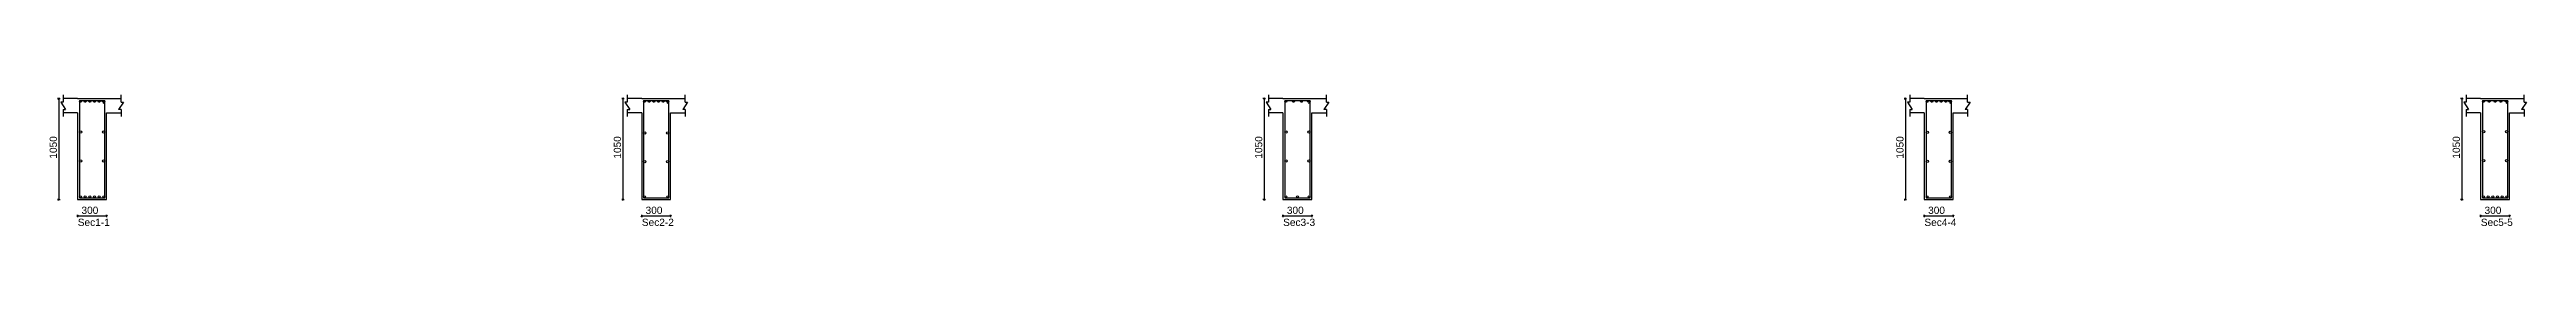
# Model space of a CAD drawing. Extents: x 0 to 98, y 3 to 248.
# Drawn here: x 5.38 to 31.07, y 138.89 to 140.25 of the extents above; entities that cross this region are included whole.
import ezdxf

# ---------------------------------------------------------------- set-up
doc = ezdxf.new("R2010")
doc.units = 0
for name, color, linetype in [('Beam_Cross_Label', 4, 'CONTINUOUS'), ('Beam_CrossSection', 2, 'CONTINUOUS'), ('dim_all', 7, 'CONTINUOUS'), ('main_botbars', 4, 'CONTINUOUS'), ('main_topbars', 4, 'CONTINUOUS'), ('Sidefacebar', 140, 'CONTINUOUS'), ('Stirrup_bar', 1, 'CONTINUOUS')]:
    doc.layers.add(name, color=color, linetype=linetype)
doc.styles.add('STRUDS_Arial', font='ARIAL.TTF', dxfattribs={"height": 0.04})

msp = doc.modelspace()

# ---------------------------------------------------------------- texts
at = {"layer": 'Beam_Cross_Label', "style": 'STRUDS_Arial'}
for s, p in [('Sec1-1', (5.6715, 138.893)), ('Sec2-2', (11.5215, 138.893)), ('Sec3-3', (18.1715, 138.893)), ('Sec4-4', (24.8215, 138.893)), ('Sec5-5', (30.5915, 138.893))]:
    msp.add_text(s, height=0.075, dxfattribs=at).set_placement(p)
at = {"layer": 'dim_all', "style": 'STRUDS_Arial'}
for p in [(5.455, 139.593), (11.305, 139.593), (17.955, 139.593), (24.605, 139.593), (30.375, 139.593)]:
    msp.add_text('1050', height=0.075, rotation=90, dxfattribs=at).set_placement(p)
for p in [(5.71, 139.018), (11.56, 139.018), (18.21, 139.018), (24.86, 139.018), (30.63, 139.018)]:
    msp.add_text('300', height=0.075, dxfattribs=at).set_placement(p)

# ---------------------------------------------------------------- linework, layer by layer
at = {"layer": 'Beam_CrossSection'}
for p, q in [((5.52, 140.255), (5.52, 140.18)), ((6.12, 140.18), (6.12, 140.255)), ((11.37, 140.255), (11.37, 140.18)), ((11.97, 140.18), (11.97, 140.255)), ((18.02, 140.255), (18.02, 140.18)), ((18.62, 140.18), (18.62, 140.255)), ((24.67, 140.255), (24.67, 140.18)), ((25.27, 140.18), (25.27, 140.255)), ((30.44, 140.255), (30.44, 140.18)), ((31.04, 140.18), (31.04, 140.255)), ((5.52, 140.18), (5.495, 140.18)), ((5.495, 140.18), (5.545, 140.105)), ((5.67, 140.218), (5.52, 140.218)), ((5.52, 140.105), (5.52, 140.03)), ((5.52, 140.105), (5.545, 140.105)), ((5.67, 140.068), (5.52, 140.068)), ((5.67, 140.218), (5.97, 140.218)), ((5.67, 140.218), (5.67, 140.218)), ((5.67, 140.068), (5.67, 139.168)), ((5.97, 140.218), (5.97, 140.218)), ((5.97, 140.218), (6.12, 140.218)), ((5.97, 139.168), (5.97, 140.068)), ((5.97, 140.068), (6.12, 140.068)), ((6.145, 140.18), (6.095, 140.105)), ((6.12, 140.105), (6.095, 140.105)), ((6.12, 140.18), (6.145, 140.18)), ((6.12, 140.105), (6.12, 140.03)), ((11.37, 140.18), (11.345, 140.18)), ((11.345, 140.18), (11.395, 140.105)), ((11.52, 140.218), (11.37, 140.218)), ((11.37, 140.105), (11.37, 140.03)), ((11.37, 140.105), (11.395, 140.105)), ((11.52, 140.068), (11.37, 140.068)), ((11.52, 140.218), (11.82, 140.218)), ((11.52, 140.218), (11.52, 140.218)), ((11.52, 140.068), (11.52, 139.168)), ((11.82, 140.218), (11.82, 140.218)), ((11.82, 140.218), (11.97, 140.218)), ((11.82, 139.168), (11.82, 140.068)), ((11.82, 140.068), (11.97, 140.068)), ((11.995, 140.18), (11.945, 140.105)), ((11.97, 140.105), (11.945, 140.105)), ((11.97, 140.18), (11.995, 140.18)), ((11.97, 140.105), (11.97, 140.03)), ((18.02, 140.18), (17.995, 140.18)), ((17.995, 140.18), (18.045, 140.105)), ((18.17, 140.218), (18.02, 140.218)), ((18.02, 140.105), (18.02, 140.03)), ((18.02, 140.105), (18.045, 140.105)), ((18.17, 140.068), (18.02, 140.068)), ((18.17, 140.218), (18.47, 140.218)), ((18.17, 140.218), (18.17, 140.218)), ((18.17, 140.068), (18.17, 139.168)), ((18.47, 140.218), (18.47, 140.218)), ((18.47, 140.218), (18.62, 140.218)), ((18.47, 139.168), (18.47, 140.068)), ((18.47, 140.068), (18.62, 140.068)), ((18.645, 140.18), (18.595, 140.105)), ((18.62, 140.105), (18.595, 140.105)), ((18.62, 140.18), (18.645, 140.18)), ((18.62, 140.105), (18.62, 140.03)), ((24.67, 140.18), (24.645, 140.18)), ((24.645, 140.18), (24.695, 140.105)), ((24.82, 140.218), (24.67, 140.218)), ((24.67, 140.105), (24.67, 140.03)), ((24.67, 140.105), (24.695, 140.105)), ((24.82, 140.068), (24.67, 140.068)), ((24.82, 140.218), (25.12, 140.218)), ((24.82, 140.218), (24.82, 140.218)), ((24.82, 140.068), (24.82, 139.168)), ((25.12, 140.218), (25.12, 140.218)), ((25.12, 140.218), (25.27, 140.218)), ((25.12, 139.168), (25.12, 140.068)), ((25.12, 140.068), (25.27, 140.068)), ((25.295, 140.18), (25.245, 140.105)), ((25.27, 140.105), (25.245, 140.105)), ((25.27, 140.18), (25.295, 140.18)), ((25.27, 140.105), (25.27, 140.03)), ((30.44, 140.18), (30.415, 140.18)), ((30.415, 140.18), (30.465, 140.105)), ((30.59, 140.218), (30.44, 140.218)), ((30.44, 140.105), (30.44, 140.03)), ((30.44, 140.105), (30.465, 140.105)), ((30.59, 140.068), (30.44, 140.068)), ((30.59, 140.218), (30.89, 140.218)), ((30.59, 140.218), (30.59, 140.218)), ((30.59, 140.068), (30.59, 139.168)), ((30.89, 140.218), (30.89, 140.218)), ((30.89, 140.218), (31.04, 140.218)), ((30.89, 139.168), (30.89, 140.068)), ((30.89, 140.068), (31.04, 140.068)), ((31.065, 140.18), (31.015, 140.105)), ((31.04, 140.105), (31.015, 140.105)), ((31.04, 140.18), (31.065, 140.18)), ((31.04, 140.105), (31.04, 140.03)), ((5.67, 139.168), (5.97, 139.168)), ((11.52, 139.168), (11.82, 139.168)), ((18.17, 139.168), (18.47, 139.168)), ((24.82, 139.168), (25.12, 139.168)), ((30.59, 139.168), (30.89, 139.168))]:
    msp.add_line(p, q, dxfattribs=at)
at = {"layer": 'dim_all'}
for p, q in [((5.475, 140.218), (5.4625, 140.218)), ((5.475, 140.218), (5.4662, 140.209)), ((5.475, 140.218), (5.4838, 140.226)), ((5.475, 140.218), (5.4875, 140.218)), ((5.475, 140.218), (5.475, 139.168)), ((11.325, 140.218), (11.3125, 140.218)), ((11.325, 140.218), (11.3162, 140.209)), ((11.325, 140.218), (11.3338, 140.226)), ((11.325, 140.218), (11.3375, 140.218)), ((11.325, 140.218), (11.325, 139.168)), ((17.975, 140.218), (17.9625, 140.218)), ((17.975, 140.218), (17.9662, 140.209)), ((17.975, 140.218), (17.9838, 140.226)), ((17.975, 140.218), (17.9875, 140.218)), ((17.975, 140.218), (17.975, 139.168)), ((24.625, 140.218), (24.6125, 140.218)), ((24.625, 140.218), (24.6162, 140.209)), ((24.625, 140.218), (24.6338, 140.226)), ((24.625, 140.218), (24.6375, 140.218)), ((24.625, 140.218), (24.625, 139.168)), ((30.395, 140.218), (30.3825, 140.218)), ((30.395, 140.218), (30.3862, 140.209)), ((30.395, 140.218), (30.4039, 140.226)), ((30.395, 140.218), (30.4075, 140.218)), ((30.395, 140.218), (30.395, 139.168)), ((5.475, 139.168), (5.4625, 139.168)), ((5.475, 139.168), (5.4662, 139.159)), ((5.475, 139.168), (5.4838, 139.176)), ((5.475, 139.168), (5.4875, 139.168)), ((5.67, 138.998), (5.6612, 138.989)), ((5.67, 138.998), (5.67, 139.01)), ((5.67, 138.998), (5.6788, 139.006)), ((5.67, 138.998), (5.67, 138.985)), ((5.67, 138.998), (5.97, 138.998)), ((5.97, 138.998), (5.9612, 138.989)), ((5.97, 138.998), (5.97, 139.01)), ((5.97, 138.998), (5.9788, 139.006)), ((5.97, 138.998), (5.97, 138.985)), ((11.325, 139.168), (11.3125, 139.168)), ((11.325, 139.168), (11.3162, 139.159)), ((11.325, 139.168), (11.3338, 139.176)), ((11.325, 139.168), (11.3375, 139.168)), ((11.52, 138.998), (11.5112, 138.989)), ((11.52, 138.998), (11.52, 139.01)), ((11.52, 138.998), (11.5288, 139.006)), ((11.52, 138.998), (11.52, 138.985)), ((11.52, 138.998), (11.82, 138.998)), ((11.82, 138.998), (11.8112, 138.989)), ((11.82, 138.998), (11.82, 139.01)), ((11.82, 138.998), (11.8288, 139.006)), ((11.82, 138.998), (11.82, 138.985)), ((17.975, 139.168), (17.9625, 139.168)), ((17.975, 139.168), (17.9662, 139.159)), ((17.975, 139.168), (17.9838, 139.176)), ((17.975, 139.168), (17.9875, 139.168)), ((18.17, 138.998), (18.1612, 138.989)), ((18.17, 138.998), (18.17, 139.01)), ((18.17, 138.998), (18.1788, 139.006)), ((18.17, 138.998), (18.17, 138.985)), ((18.17, 138.998), (18.47, 138.998)), ((18.47, 138.998), (18.4612, 138.989)), ((18.47, 138.998), (18.47, 139.01)), ((18.47, 138.998), (18.4788, 139.006)), ((18.47, 138.998), (18.47, 138.985)), ((24.625, 139.168), (24.6125, 139.168)), ((24.625, 139.168), (24.6162, 139.159)), ((24.625, 139.168), (24.6338, 139.176)), ((24.625, 139.168), (24.6375, 139.168)), ((24.82, 138.998), (24.8112, 138.989)), ((24.82, 138.998), (24.82, 139.01)), ((24.82, 138.998), (24.8288, 139.006)), ((24.82, 138.998), (24.82, 138.985)), ((24.82, 138.998), (25.12, 138.998)), ((25.12, 138.998), (25.1112, 138.989)), ((25.12, 138.998), (25.12, 139.01)), ((25.12, 138.998), (25.1288, 139.006)), ((25.12, 138.998), (25.12, 138.985)), ((30.395, 139.168), (30.3825, 139.168)), ((30.395, 139.168), (30.3862, 139.159)), ((30.395, 139.168), (30.4039, 139.176)), ((30.395, 139.168), (30.4075, 139.168)), ((30.59, 138.998), (30.5812, 138.989)), ((30.59, 138.998), (30.59, 139.01)), ((30.59, 138.998), (30.5989, 139.006)), ((30.59, 138.998), (30.59, 138.985)), ((30.59, 138.998), (30.89, 138.998)), ((30.89, 138.998), (30.8812, 138.989)), ((30.89, 138.998), (30.89, 139.01)), ((30.89, 138.998), (30.8988, 139.006)), ((30.89, 138.998), (30.89, 138.985))]:
    msp.add_line(p, q, dxfattribs=at)
at = {"layer": 'main_botbars'}
for centre in [(5.6988, 139.196), (5.7473, 139.196), (5.7957, 139.196), (5.8442, 139.196), (5.8928, 139.196), (5.9413, 139.196), (11.5488, 139.196), (11.7913, 139.196), (18.1988, 139.196), (18.32, 139.196), (18.4413, 139.196), (24.8488, 139.196), (25.0913, 139.196), (30.6188, 139.196), (30.6673, 139.196), (30.7158, 139.196), (30.7643, 139.196), (30.8128, 139.196), (30.8613, 139.196)]:
    msp.add_circle(centre, 0.01, dxfattribs=at)
at = {"layer": 'main_topbars'}
for centre in [(5.6988, 140.189), (5.7473, 140.189), (5.7957, 140.189), (5.8442, 140.189), (5.8928, 140.189), (5.9413, 140.189), (11.5488, 140.189), (11.5973, 140.189), (11.6458, 140.189), (11.6943, 140.189), (11.7428, 140.189), (11.7913, 140.189), (18.1988, 140.189), (18.2796, 140.189), (18.3604, 140.189), (18.4413, 140.189), (24.8488, 140.189), (24.8973, 140.189), (24.9458, 140.189), (24.9943, 140.189), (25.0428, 140.189), (25.0913, 140.189), (30.6188, 140.189), (30.6794, 140.189), (30.74, 140.189), (30.8006, 140.189), (30.8613, 140.189)]:
    msp.add_circle(centre, 0.01, dxfattribs=at)
at = {"layer": 'Sidefacebar'}
for centre in [(5.701, 139.869), (5.939, 139.869), (11.551, 139.86), (11.789, 139.86), (18.201, 139.869), (18.439, 139.869), (24.851, 139.865), (25.089, 139.865), (30.621, 139.873), (30.859, 139.873), (5.701, 139.569), (5.939, 139.569), (11.551, 139.56), (11.789, 139.56), (18.201, 139.569), (18.439, 139.569), (24.851, 139.565), (25.089, 139.565), (30.621, 139.573), (30.859, 139.573)]:
    msp.add_circle(centre, 0.012, dxfattribs=at)
at = {"layer": 'Stirrup_bar'}
for p, q in [((5.6887, 140.199), (5.6887, 139.186)), ((5.6887, 140.199), (5.9512, 140.199)), ((5.9342, 140.196), (5.92, 140.182)), ((5.9483, 140.182), (5.9342, 140.168)), ((5.9512, 139.186), (5.9512, 140.199)), ((11.5388, 140.199), (11.5388, 139.186)), ((11.5388, 140.199), (11.8013, 140.199)), ((11.7842, 140.196), (11.77, 140.182)), ((11.7983, 140.182), (11.7842, 140.168)), ((11.8013, 139.186), (11.8013, 140.199)), ((18.1888, 140.199), (18.1888, 139.186)), ((18.1888, 140.199), (18.4513, 140.199)), ((18.4342, 140.196), (18.42, 140.182)), ((18.4483, 140.182), (18.4342, 140.168)), ((18.4513, 139.186), (18.4513, 140.199)), ((24.8388, 140.199), (24.8388, 139.186)), ((24.8388, 140.199), (25.1013, 140.199)), ((25.0842, 140.196), (25.07, 140.182)), ((25.0983, 140.182), (25.0842, 140.168)), ((25.1013, 139.186), (25.1013, 140.199)), ((30.6088, 140.199), (30.6088, 139.186)), ((30.6088, 140.199), (30.8713, 140.199)), ((30.8542, 140.196), (30.84, 140.182)), ((30.8683, 140.182), (30.8542, 140.168)), ((30.8713, 139.186), (30.8713, 140.199)), ((5.6887, 139.186), (5.9512, 139.186)), ((11.5388, 139.186), (11.8013, 139.186)), ((18.1888, 139.186), (18.4513, 139.186)), ((24.8388, 139.186), (25.1013, 139.186)), ((30.6088, 139.186), (30.8713, 139.186))]:
    msp.add_line(p, q, dxfattribs=at)

msp.set_redraw_order([(e.dxf.handle, doc.entitydb.next_handle()) for e in msp.query("TEXT MTEXT ATTDEF DIMENSION ARC_DIMENSION")])  # texts and dimensions are drawn at this point

doc.saveas('drawing.dxf')
